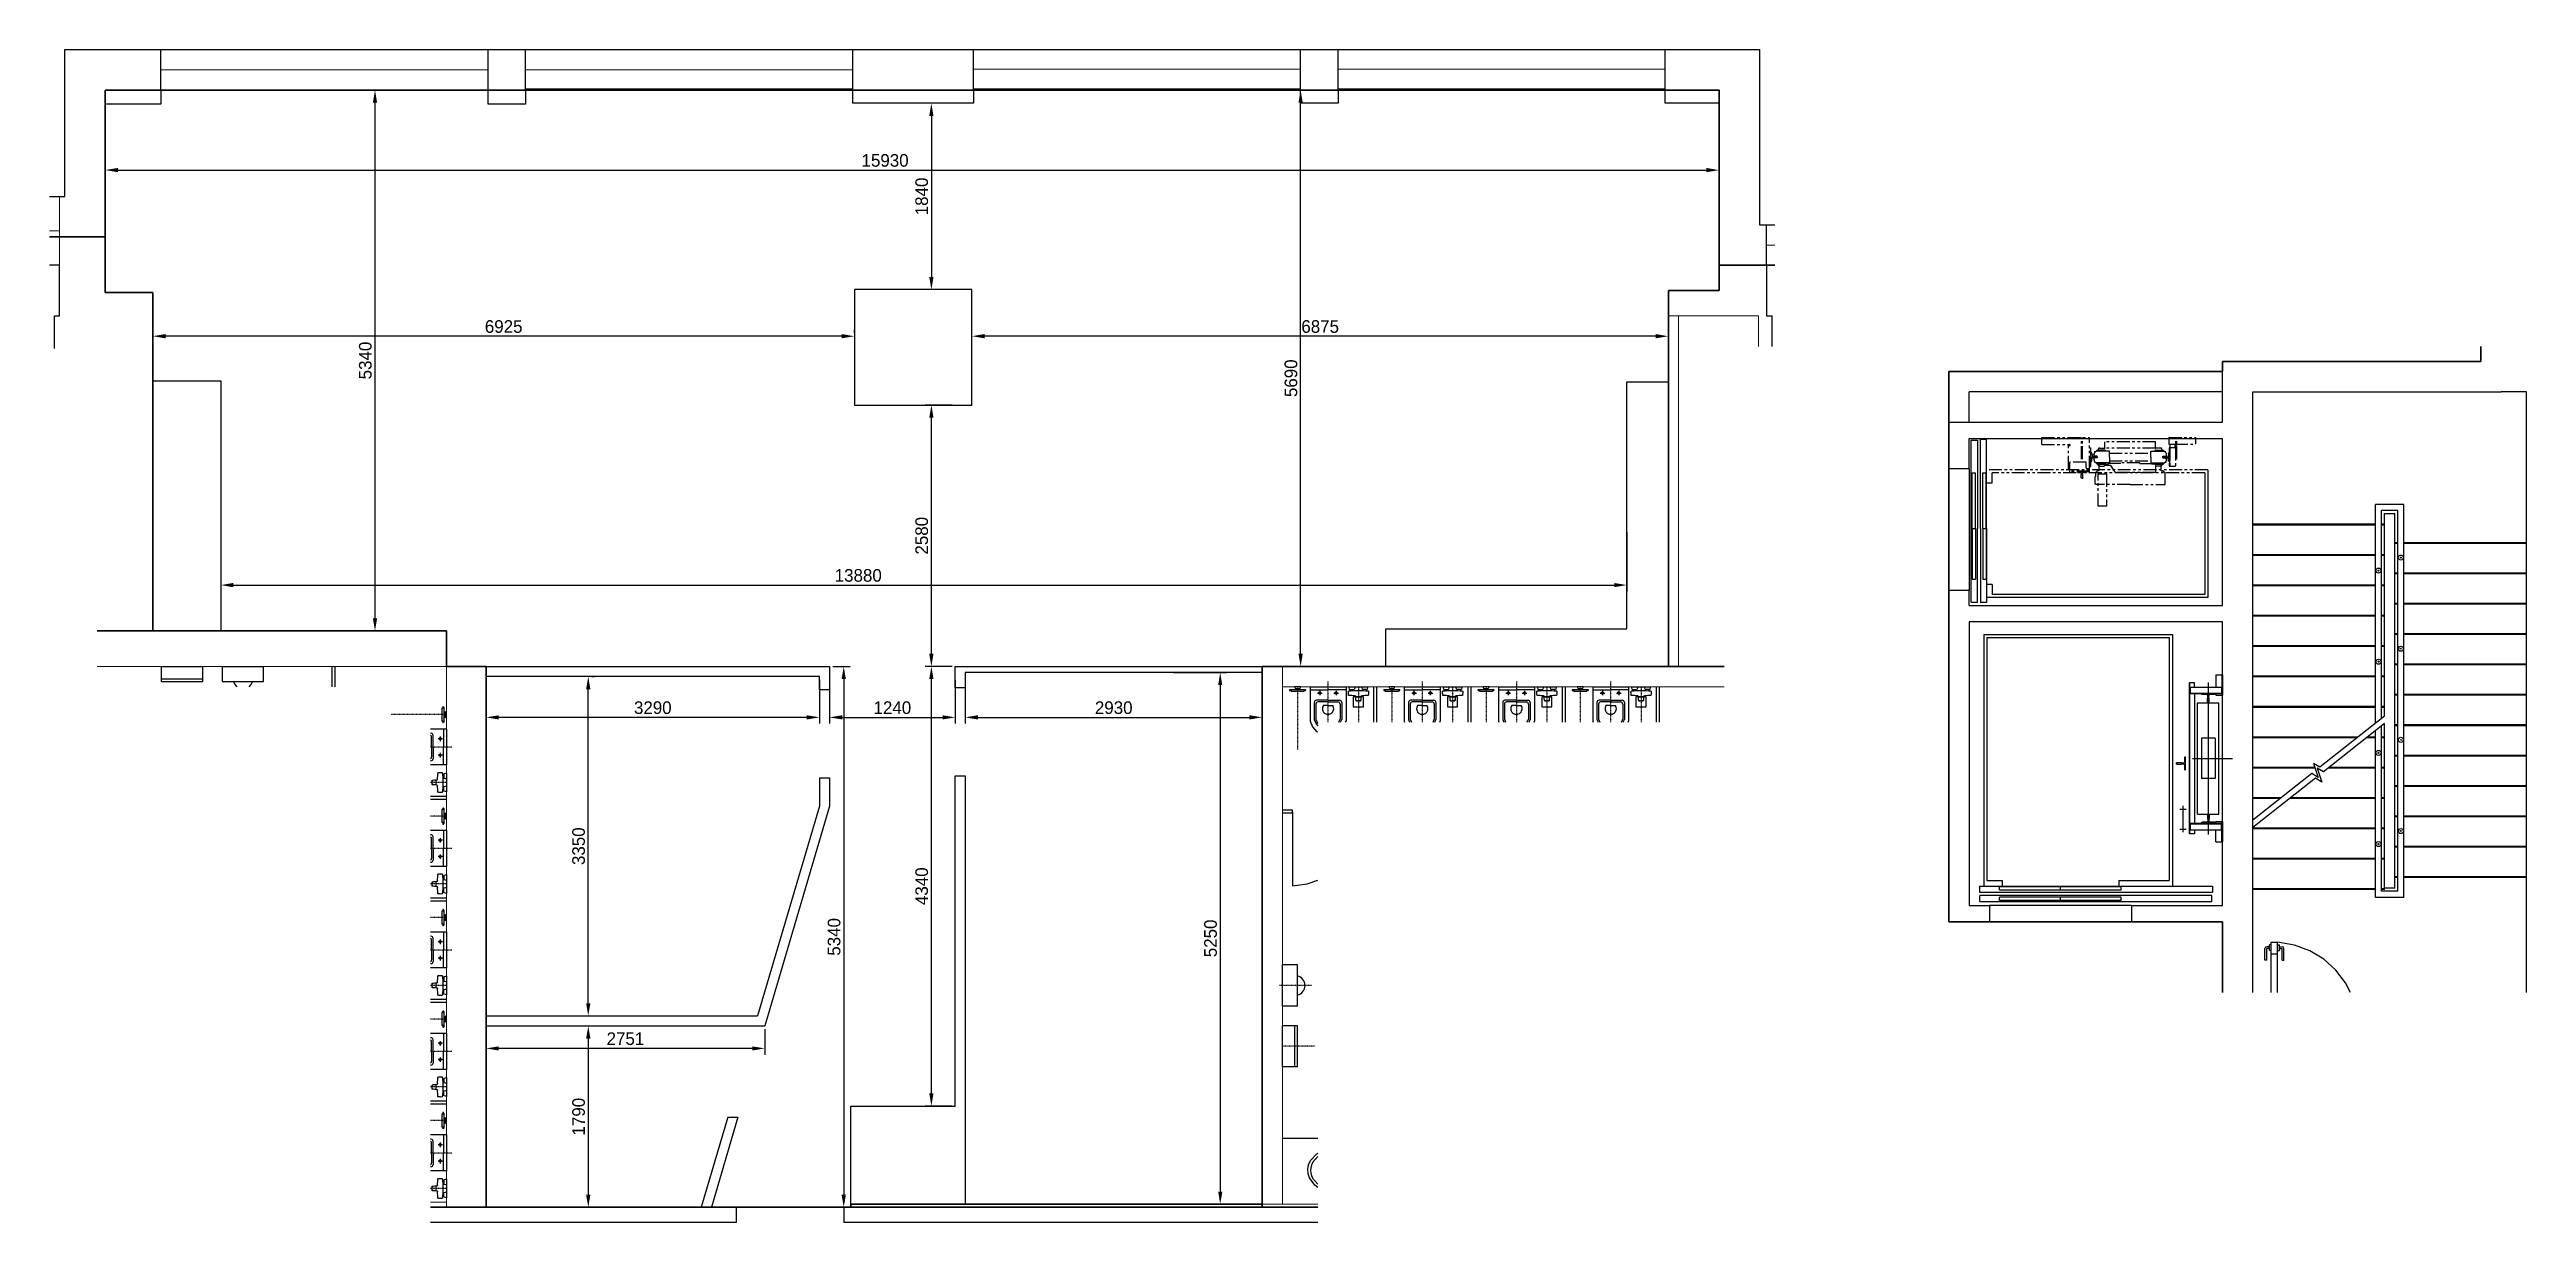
# Model space of a CAD drawing. Header units: millimetres. Extents: x 1204910 to 1229360, y -80424 to -68844.
import ezdxf

# ---------------------------------------------------------------- set-up
doc = ezdxf.new("R2010")
doc.units = ezdxf.units.MM
for name, pattern in [('DASHDOT2', [12.7, 6.35, -3.175, 0, -3.175]), ('HIDDEN2', [4.7625, 3.175, -1.5875]), ('PHANTOMX2', [127, 63.5, -12.7, 12.7, -12.7, 12.7, -12.7])]:
    doc.linetypes.add(name, pattern=pattern)
for name, color, linetype in [('Divar-esas', 7, 'Continuous'), ('Lift', 7, 'Continuous'), ('Meheccer', 7, 'Continuous'), ('OFFICE_BOUNDARY', 3, 'Continuous'), ('Pillekan', 7, 'Continuous'), ('plita 2', 7, 'Continuous'), ('Qapi', 7, 'Continuous'), ('Santexnika', 7, 'Continuous'), ('sutun1', 7, 'Continuous')]:
    doc.layers.add(name, color=color, linetype=linetype)

msp = doc.modelspace()

# ---------------------------------------------------------------- texts
at = {"color": 0, "transparency": 16777216, "char_height": 125, "attachment_point": 5}
for s, insert in [('15930', (1213158, -69939)), ('6925', (1209393, -71579)), ('6875', (1217453, -71579)), ('13880', (1212893, -74036)), ('3290', (1210865, -75342)), ('1240', (1213230, -75342)), ('2930', (1215415, -75342)), ('2751', (1210595, -78610))]:
    msp.add_mtext(s, dxfattribs=dict(at, insert=insert))
at = {"color": 0, "transparency": 16777216, "char_height": 125, "attachment_point": 5, "rotation": 90}
for s, insert in [('1840', (1213520, -70294)), ('5340', (1208028, -71914)), ('5690', (1217165, -72089)), ('2580', (1213520, -73644)), ('3350', (1210133, -76709)), ('4340', (1213520, -77104)), ('5340', (1212655, -77604)), ('5250', (1216371, -77619)), ('1790', (1210133, -79379))]:
    msp.add_mtext(s, dxfattribs=dict(at, insert=insert))

# ---------------------------------------------------------------- linework, layer by layer
for p, q in [((1205060, -70294), (1205060, -68844)), ((1205060, -68844), (1221790, -68844)), ((1221790, -68844), (1221790, -70574)), ((1204910, -70294), (1205060, -70294)), ((1221790, -70574), (1221940, -70574)), ((1205010, -70974), (1204910, -70974)), ((1205010, -71474), (1205010, -70974)), ((1221940, -70974), (1221860, -70974)), ((1221860, -70974), (1221860, -71474)), ((1204960, -71794), (1204960, -71474)), ((1204960, -71474), (1205010, -71474)), ((1221860, -71474), (1221910, -71474)), ((1221910, -71474), (1221910, -71774)), ((1228910, -71924), (1228910, -71774)), ((1223660, -77454), (1223660, -72024)), ((1223660, -72024), (1226360, -72024)), ((1226360, -72024), (1226360, -71924)), ((1226360, -71924), (1228910, -71924)), ((1226360, -77454), (1223660, -77454)), ((1226360, -78154), (1226360, -77454)), ((1211690, -80424), (1208670, -80424)), ((1217010, -80424), (1212750, -80424)), ((1217430, -80424), (1217010, -80424))]:
    msp.add_line(p, q)
at = {"color": 18, "lineweight": 30, "true_color": 0x000000}
for p, q in [((1205460, -69244), (1221390, -69244)), ((1205460, -71244), (1205460, -69244)), ((1221390, -69244), (1221390, -71224)), ((1205930, -71244), (1205460, -71244)), ((1205930, -74584), (1205930, -71244)), ((1221390, -71224), (1220890, -71224)), ((1220890, -71224), (1220890, -74934)), ((1208830, -74584), (1205930, -74584)), ((1208830, -74934), (1208830, -74584)), ((1209220, -74934), (1208830, -74934)), ((1209220, -80274), (1209220, -74934)), ((1220890, -74934), (1216880, -74934)), ((1216880, -74934), (1216880, -80244)), ((1212820, -80274), (1209220, -80274)), ((1216880, -80244), (1212820, -80244)), ((1212820, -80244), (1212820, -80274))]:
    msp.add_line(p, q, dxfattribs=at)
at = {"color": 0, "lineweight": -2, "transparency": 16777216}
for p, q in [((1207656, -69244), (1208186, -69244)), ((1208123, -74459), (1208123, -69369)), ((1213999, -69374), (1213553, -69374)), ((1216933, -69244), (1217323, -69244)), ((1217260, -74809), (1217260, -69369)), ((1213615, -69499), (1213615, -71089)), ((1205460, -70003), (1205460, -69972)), ((1205585, -70034), (1221265, -70034)), ((1221390, -70003), (1221390, -69972)), ((1213984, -71214), (1213553, -71214)), ((1205930, -71642), (1205930, -71611)), ((1212855, -71642), (1212855, -71611)), ((1214015, -71642), (1214015, -71611)), ((1220890, -71642), (1220890, -71611)), ((1212730, -71674), (1206055, -71674)), ((1220765, -71674), (1214140, -71674)), ((1213819, -72354), (1213553, -72354)), ((1213615, -74809), (1213615, -72479)), ((1206600, -73608), (1206600, -74193)), ((1220480, -73608), (1220480, -74193)), ((1206725, -74131), (1220355, -74131)), ((1207942, -74584), (1208186, -74584)), ((1210259, -75034), (1210290, -75034)), ((1212641, -74934), (1212813, -74934)), ((1212750, -75059), (1212750, -80149)), ((1213819, -74934), (1213553, -74934)), ((1213819, -74934), (1213553, -74934)), ((1213615, -79149), (1213615, -75059)), ((1216005, -74994), (1216529, -74994)), ((1217111, -74934), (1217323, -74934)), ((1209220, -75065), (1209220, -75499)), ((1210228, -78259), (1210228, -75159)), ((1212510, -75065), (1212510, -75499)), ((1212610, -75080), (1212610, -75499)), ((1213850, -75070), (1213850, -75499)), ((1213950, -75100), (1213950, -75499)), ((1216466, -75119), (1216466, -80119)), ((1216880, -75100), (1216880, -75499)), ((1212385, -75437), (1209345, -75437)), ((1212735, -75437), (1213725, -75437)), ((1214075, -75437), (1216755, -75437)), ((1209220, -78415), (1209220, -78768)), ((1210002, -78484), (1210290, -78484)), ((1210259, -78384), (1210290, -78384)), ((1211846, -78705), (1209345, -78705)), ((1210228, -78609), (1210228, -80149)), ((1211971, -78515), (1211971, -78768)), ((1213819, -79274), (1213553, -79274)), ((1210002, -80274), (1210290, -80274)), ((1212527, -80274), (1212813, -80274)), ((1216384, -80244), (1216529, -80244))]:
    msp.add_line(p, q, dxfattribs=at)
at = {"color": 5, "lineweight": 5}
for p, q in [((1204910, -70634), (1205010, -70634)), ((1221860, -70774), (1221940, -70774))]:
    msp.add_line(p, q, dxfattribs=at)
at = {"color": 1, "lineweight": 30}
for p, q in [((1204910, -70694), (1205460, -70694)), ((1205460, -70694), (1205460, -71244)), ((1221390, -71224), (1221390, -70974)), ((1221390, -70974), (1221940, -70974)), ((1205460, -71244), (1205930, -71244)), ((1205930, -71244), (1205930, -74584)), ((1220890, -74934), (1220890, -71224)), ((1220890, -71224), (1221390, -71224)), ((1228910, -71924), (1228910, -71774)), ((1223660, -77454), (1223660, -72024)), ((1223660, -72024), (1226360, -72024)), ((1226360, -72024), (1226360, -71924)), ((1226360, -71924), (1228910, -71924)), ((1205380, -74584), (1205930, -74584)), ((1205930, -74584), (1208830, -74584)), ((1208830, -74584), (1208830, -74934)), ((1208830, -74934), (1209220, -74934)), ((1209220, -74934), (1209220, -80274)), ((1216880, -80274), (1216880, -74934)), ((1216880, -74934), (1220890, -74934)), ((1221440, -74934), (1220890, -74934)), ((1226360, -77454), (1223660, -77454)), ((1226360, -78154), (1226360, -77454)), ((1209220, -80274), (1208670, -80274)), ((1209220, -80274), (1216880, -80274)), ((1216880, -80274), (1217430, -80274))]:
    msp.add_line(p, q, dxfattribs=at)
at = {"lineweight": 5}
for p, q in [((1221780, -71474), (1220890, -71474)), ((1220890, -71474), (1220990, -71474)), ((1220990, -71474), (1220990, -74934)), ((1221780, -71774), (1221780, -71474)), ((1206400, -74934), (1205380, -74934)), ((1206600, -74934), (1206400, -74934)), ((1208830, -74934), (1206600, -74934)), ((1208830, -80274), (1208830, -74934)), ((1217080, -80244), (1217080, -74934)), ((1217080, -74934), (1217080, -75134)), ((1220990, -74934), (1221440, -74934)), ((1217080, -75134), (1220480, -75134)), ((1220480, -75134), (1220888, -75134)), ((1220888, -75134), (1220893, -75133)), ((1220893, -75133), (1221440, -75134)), ((1220893, -75134), (1221440, -75134)), ((1208670, -80224), (1208830, -80224)), ((1217430, -80244), (1216880, -80244)), ((1216880, -80244), (1217080, -80244))]:
    msp.add_line(p, q, dxfattribs=at)
for points in [[(1206010, -69244), (1206010, -68844)], [(1209240, -69244), (1209240, -68844)], [(1209610, -69234), (1209610, -68844)], [(1212840, -69234), (1212840, -68844)], [(1214030, -69234), (1214030, -68844)], [(1217260, -69234), (1217260, -68844)], [(1217630, -69234), (1217630, -68844)], [(1220860, -69234), (1220860, -68844)], [(1209610, -69384), (1209240, -69384), (1209240, -69244), (1206010, -69244), (1206010, -69384), (1205460, -69384), (1205460, -71244), (1205930, -71244), (1205930, -72114), (1206600, -72114), (1206600, -74584), (1208830, -74584), (1208830, -74934), (1212610, -74934)], [(1213950, -75144), (1213850, -75144), (1213850, -74934), (1218100, -74934), (1218100, -74564), (1220480, -74564), (1220480, -72124), (1220890, -72124), (1220890, -71224), (1221390, -71224), (1221390, -69374), (1220860, -69374), (1220860, -69234), (1217630, -69234), (1217630, -69374), (1217260, -69374), (1217260, -69234), (1214030, -69234), (1214030, -69374), (1212840, -69374), (1212840, -69234), (1209610, -69234), (1209610, -69384)], [(1221860, -70974), (1221860, -70574)], [(1212855, -71214), (1212855, -72354), (1214015, -72354), (1214015, -71214), (1212855, -71214)], [(1212510, -75164), (1212510, -75034), (1209220, -75034), (1209220, -78384), (1211900, -78384)], [(1212610, -74934), (1212610, -75164), (1212510, -75164)], [(1213950, -76014), (1213950, -80244), (1216880, -80244), (1216880, -74994), (1213950, -74994), (1213950, -75144)], [(1212510, -76034), (1212610, -76034), (1212610, -76314)], [(1212510, -76034), (1212510, -76314)], [(1212750, -80274), (1212820, -80274), (1212820, -79274), (1213850, -79274), (1213850, -76014), (1213950, -76014)], [(1212510, -76314), (1211900, -78384)], [(1212610, -76314), (1211971, -78484)], [(1209220, -78484), (1209220, -80274)], [(1209220, -78484), (1211871, -78484)], [(1211871, -78484), (1211971, -78484)], [(1211605, -79385), (1211343, -80274)], [(1211705, -79385), (1211443, -80274)], [(1211605, -79385), (1211705, -79385)], [(1211443, -80274), (1209220, -80274)], [(1211690, -80424), (1211690, -80274), (1211443, -80274)], [(1212750, -80274), (1212750, -80424)]]:
    msp.add_lwpolyline(points)
at = {"color": 5, "lineweight": 5}
for points in [[(1206010, -69044), (1209240, -69044)], [(1209610, -69044), (1212840, -69044)], [(1214030, -69039), (1217260, -69039)], [(1217630, -69039), (1220860, -69039)]]:
    msp.add_lwpolyline(points, dxfattribs=at)
at = {"lineweight": 5}
msp.add_lwpolyline([(1205010, -70974), (1205010, -70294)], dxfattribs=at)
at = {"color": 0, "transparency": 16777216}
for points in [[(1208102, -69369), (1208144, -69369), (1208123, -69244)], [(1213594, -69499), (1213636, -69499), (1213615, -69374)], [(1217239, -69369), (1217281, -69369), (1217260, -69244)], [(1205585, -70013), (1205585, -70055), (1205460, -70034)], [(1221265, -70013), (1221265, -70055), (1221390, -70034)], [(1213594, -71089), (1213636, -71089), (1213615, -71214)], [(1206055, -71653), (1206055, -71695), (1205930, -71674)], [(1212730, -71653), (1212730, -71695), (1212855, -71674)], [(1214140, -71653), (1214140, -71695), (1214015, -71674)], [(1220765, -71653), (1220765, -71695), (1220890, -71674)], [(1213594, -72479), (1213636, -72479), (1213615, -72354)], [(1206725, -74110), (1206725, -74152), (1206600, -74131)], [(1220355, -74110), (1220355, -74152), (1220480, -74131)], [(1208102, -74459), (1208144, -74459), (1208123, -74584)], [(1213594, -74809), (1213636, -74809), (1213615, -74934)], [(1217239, -74809), (1217281, -74809), (1217260, -74934)], [(1210207, -75159), (1210249, -75159), (1210228, -75034)], [(1212729, -75059), (1212771, -75059), (1212750, -74934)], [(1213594, -75059), (1213636, -75059), (1213615, -74934)], [(1216446, -75119), (1216487, -75119), (1216466, -74994)], [(1209345, -75416), (1209345, -75458), (1209220, -75437)], [(1212385, -75416), (1212385, -75458), (1212510, -75437)], [(1212735, -75416), (1212735, -75458), (1212610, -75437)], [(1213725, -75416), (1213725, -75458), (1213850, -75437)], [(1214075, -75416), (1214075, -75458), (1213950, -75437)], [(1216755, -75416), (1216755, -75458), (1216880, -75437)], [(1210207, -78259), (1210249, -78259), (1210228, -78384)], [(1210207, -78609), (1210249, -78609), (1210228, -78484)], [(1209345, -78685), (1209345, -78726), (1209220, -78705)], [(1211846, -78685), (1211846, -78726), (1211971, -78705)], [(1213594, -79149), (1213636, -79149), (1213615, -79274)], [(1210207, -80149), (1210249, -80149), (1210228, -80274)], [(1212729, -80149), (1212771, -80149), (1212750, -80274)], [(1216446, -80119), (1216487, -80119), (1216466, -80244)]]:
    msp.add_solid(points, dxfattribs=at)
at = {"layer": 'Divar-esas'}
for p, q in [((1223660, -72524), (1223660, -72024)), ((1223660, -72024), (1226360, -72024)), ((1226360, -72224), (1223860, -72224)), ((1223860, -72524), (1223860, -72224))]:
    msp.add_line(p, q, dxfattribs=at)
at = {"layer": 'Lift'}
for p, q in [((1223880, -72699), (1223940, -72699)), ((1223880, -74299), (1223880, -72699)), ((1223940, -72699), (1223940, -73574)), ((1224030, -72694), (1223970, -72694)), ((1223970, -73574), (1223970, -72694)), ((1224030, -73574), (1224030, -72694)), ((1224576, -72744), (1224576, -72674)), ((1223889, -73574), (1223889, -73024)), ((1223889, -73024), (1223921, -73024)), ((1223921, -73574), (1223921, -73024)), ((1223994, -73024), (1224026, -73024)), ((1223994, -73574), (1223994, -73024)), ((1224026, -73574), (1224026, -73024)), ((1224085, -73124), (1224085, -73024)), ((1226185, -73024), (1226185, -74224)), ((1226215, -72993), (1226215, -74255)), ((1224085, -73124), (1224030, -73124)), ((1223889, -73574), (1223889, -74074)), ((1223889, -73574), (1223921, -73574)), ((1223921, -73574), (1223921, -74074)), ((1223940, -74299), (1223940, -73574)), ((1223970, -73574), (1223970, -74304)), ((1223994, -73574), (1224026, -73574)), ((1223994, -73574), (1223994, -74074)), ((1224026, -73574), (1224026, -74074)), ((1224030, -73574), (1224030, -74304)), ((1223889, -74074), (1223921, -74074)), ((1223994, -74074), (1224026, -74074)), ((1223880, -74299), (1223940, -74299)), ((1224030, -74304), (1223970, -74304)), ((1224085, -74124), (1224030, -74124)), ((1226215, -74255), (1224030, -74255)), ((1224085, -74124), (1224085, -74224)), ((1226185, -74224), (1224085, -74224)), ((1224004, -74619), (1224004, -77104)), ((1224004, -74619), (1225866, -74619)), ((1224035, -74649), (1224035, -77049)), ((1224035, -74649), (1225835, -74649)), ((1225835, -74649), (1225835, -77049)), ((1225866, -74619), (1225866, -77104)), ((1226295, -75018), (1226295, -75138)), ((1226295, -75018), (1226360, -75018)), ((1226354, -75018), (1226354, -75218)), ((1226360, -75018), (1226360, -75218)), ((1226084, -75097), (1226034, -75097)), ((1226034, -76587), (1226034, -75097)), ((1226038, -76587), (1226038, -75097)), ((1226044, -75138), (1226350, -75138)), ((1226044, -75203), (1226044, -75138)), ((1226044, -75197), (1226350, -75197)), ((1226044, -75203), (1226350, -75203)), ((1226084, -75138), (1226084, -75097)), ((1226084, -75203), (1226084, -76481)), ((1226114, -75292), (1226324, -75292)), ((1226114, -76392), (1226114, -75292)), ((1226156, -75203), (1226283, -75203)), ((1226156, -75207), (1226156, -75203)), ((1226208, -75214), (1226160, -75211)), ((1226211, -75291), (1226211, -75247)), ((1226212, -75292), (1226211, -75291)), ((1226226, -75292), (1226212, -75292)), ((1226226, -75292), (1226212, -75292)), ((1226214, -75243), (1226214, -75221)), ((1226219, -75092), (1226219, -76592)), ((1226224, -75243), (1226224, -75221)), ((1226226, -75292), (1226227, -75291)), ((1226227, -75291), (1226227, -75247)), ((1226279, -75211), (1226231, -75214)), ((1226283, -75207), (1226283, -75203)), ((1226295, -75203), (1226295, -75218)), ((1226295, -75218), (1226360, -75218)), ((1226324, -76392), (1226324, -75292)), ((1226350, -75138), (1226350, -75203)), ((1226153, -75642), (1226153, -76042)), ((1226286, -75642), (1226153, -75642)), ((1226286, -75642), (1226286, -76042)), ((1225905, -75885), (1225906, -75884)), ((1225905, -75885), (1225905, -75899)), ((1225905, -75885), (1225905, -75899)), ((1225905, -75899), (1225905, -75885)), ((1225905, -75899), (1225906, -75900)), ((1225906, -75884), (1225950, -75884)), ((1225906, -75900), (1225950, -75900)), ((1225954, -75887), (1225977, -75887)), ((1225954, -75897), (1225977, -75897)), ((1225986, -75832), (1225984, -75880)), ((1225984, -75903), (1225986, -75951)), ((1225990, -75828), (1225994, -75828)), ((1225990, -75955), (1225994, -75955)), ((1225994, -75955), (1225994, -75828)), ((1226065, -75842), (1226460, -75842)), ((1226286, -76042), (1226153, -76042)), ((1225940, -76342), (1226000, -76342)), ((1225970, -76572), (1225970, -76311)), ((1226044, -76546), (1226044, -76481)), ((1226044, -76481), (1226350, -76481)), ((1226044, -76487), (1226350, -76487)), ((1226114, -76392), (1226324, -76392)), ((1226156, -76476), (1226156, -76481)), ((1226156, -76481), (1226283, -76481)), ((1226208, -76470), (1226160, -76472)), ((1226212, -76392), (1226211, -76392)), ((1226211, -76392), (1226211, -76436)), ((1226226, -76392), (1226212, -76392)), ((1226226, -76392), (1226212, -76392)), ((1226214, -76441), (1226214, -76463)), ((1226224, -76441), (1226224, -76463)), ((1226226, -76392), (1226227, -76392)), ((1226227, -76392), (1226227, -76436)), ((1226279, -76472), (1226231, -76470)), ((1226283, -76476), (1226283, -76481)), ((1226295, -76466), (1226360, -76466)), ((1226295, -76481), (1226295, -76466)), ((1226350, -76546), (1226350, -76481)), ((1226354, -76666), (1226354, -76466)), ((1226360, -76466), (1226360, -76666)), ((1225940, -76542), (1226000, -76542)), ((1226084, -76587), (1226034, -76587)), ((1226044, -76546), (1226350, -76546)), ((1226084, -76546), (1226084, -76587)), ((1226295, -76666), (1226295, -76546)), ((1226295, -76666), (1226360, -76666)), ((1223960, -77104), (1223960, -77164)), ((1223960, -77104), (1226260, -77104)), ((1223960, -77164), (1226260, -77164)), ((1223965, -77254), (1223965, -77194)), ((1226255, -77194), (1223965, -77194)), ((1223965, -77254), (1226255, -77254)), ((1224035, -77049), (1224185, -77049)), ((1224160, -77140), (1224160, -77108)), ((1224160, -77108), (1225360, -77108)), ((1224160, -77140), (1225360, -77140)), ((1225360, -77213), (1224160, -77213)), ((1224160, -77245), (1224160, -77213)), ((1225360, -77245), (1224160, -77245)), ((1224185, -77049), (1224185, -77104)), ((1224760, -77140), (1224760, -77108)), ((1224760, -77245), (1224760, -77213)), ((1225335, -77049), (1225835, -77049)), ((1225335, -77049), (1225335, -77104)), ((1225360, -77140), (1225360, -77108)), ((1225360, -77245), (1225360, -77213)), ((1226255, -77254), (1226255, -77194)), ((1226260, -77104), (1226260, -77164))]:
    msp.add_line(p, q, dxfattribs=at)
at = {"layer": 'Lift', "linetype": 'PHANTOMX2', "ltscale": 2}
for p, q in [((1224576, -72674), (1225046, -72674)), ((1224576, -72744), (1224851, -72744)), ((1224841, -72754), (1224851, -72754)), ((1224841, -72982), (1224841, -72754)), ((1224968, -72887), (1224968, -72674)), ((1224978, -72887), (1224978, -72674)), ((1225046, -72982), (1225046, -72674)), ((1225046, -72775), (1225061, -72775)), ((1225057, -72775), (1225057, -72960)), ((1225061, -72960), (1225061, -72775)), ((1225061, -72868), (1225061, -72823)), ((1225061, -72823), (1225062, -72823)), ((1225070, -72831), (1225072, -72859)), ((1225090, -72860), (1225086, -72864)), ((1225093, -72843), (1225088, -72843)), ((1225088, -72849), (1225088, -72843)), ((1225091, -72849), (1225088, -72849)), ((1225122, -72860), (1225090, -72860)), ((1225091, -72849), (1225091, -72859)), ((1225124, -72859), (1225091, -72859)), ((1225093, -72828), (1225123, -72798)), ((1225093, -72828), (1225093, -72843)), ((1225243, -72810), (1225100, -72810)), ((1225100, -72821), (1225100, -72810)), ((1225122, -72860), (1225123, -72861)), ((1225203, -72798), (1225123, -72798)), ((1225123, -72868), (1225123, -72861)), ((1225124, -72876), (1225124, -72859)), ((1225133, -72798), (1225133, -72793)), ((1225148, -72778), (1225193, -72778)), ((1225193, -72778), (1225193, -72784)), ((1225198, -72784), (1225193, -72784)), ((1225698, -72718), (1225198, -72718)), ((1225198, -72784), (1225198, -72718)), ((1225698, -72778), (1225198, -72778)), ((1225198, -72784), (1225198, -72778)), ((1225203, -72798), (1225203, -72810)), ((1225243, -72868), (1225243, -72810)), ((1225243, -72830), (1225653, -72830)), ((1225653, -72868), (1225653, -72810)), ((1225653, -72810), (1225796, -72810)), ((1225693, -72798), (1225693, -72810)), ((1225693, -72798), (1225773, -72798)), ((1225698, -72784), (1225698, -72718)), ((1225698, -72784), (1225698, -72778)), ((1225698, -72784), (1225703, -72784)), ((1225703, -72778), (1225703, -72784)), ((1225748, -72778), (1225703, -72778)), ((1225763, -72798), (1225763, -72793)), ((1225772, -72859), (1225805, -72859)), ((1225772, -72876), (1225772, -72859)), ((1225803, -72828), (1225773, -72798)), ((1225774, -72860), (1225773, -72861)), ((1225773, -72868), (1225773, -72861)), ((1225774, -72860), (1225807, -72860)), ((1225796, -72821), (1225796, -72810)), ((1225803, -72828), (1225803, -72843)), ((1225803, -72843), (1225808, -72843)), ((1225805, -72849), (1225805, -72859)), ((1225805, -72849), (1225808, -72849)), ((1225807, -72860), (1225811, -72864)), ((1225808, -72849), (1225808, -72843)), ((1225827, -72831), (1225825, -72859)), ((1225830, -72674), (1225830, -72739)), ((1225830, -72674), (1226095, -72674)), ((1225830, -72739), (1225840, -72739)), ((1225835, -72775), (1225835, -72960)), ((1225840, -72775), (1225835, -72775)), ((1225835, -72868), (1225835, -72823)), ((1225835, -72823), (1225835, -72823)), ((1225840, -72739), (1225840, -72775)), ((1225840, -72739), (1225890, -72739)), ((1225840, -72960), (1225840, -72775)), ((1225890, -72775), (1225840, -72775)), ((1225840, -72775), (1225840, -72958)), ((1225890, -72739), (1226095, -72739)), ((1225890, -72759), (1225890, -72775)), ((1225895, -72775), (1225890, -72775)), ((1225895, -72775), (1225895, -72960)), ((1225898, -72887), (1225898, -72674)), ((1225900, -72749), (1225905, -72749)), ((1225905, -72739), (1225905, -72749)), ((1225908, -72887), (1225908, -72674)), ((1226095, -72674), (1226095, -72739)), ((1226215, -72993), (1224030, -72993)), ((1226185, -73024), (1224085, -73024)), ((1224841, -72982), (1224853, -72982)), ((1225013, -72917), (1224853, -72917)), ((1224853, -73012), (1224853, -72917)), ((1225048, -73007), (1224853, -73007)), ((1225048, -73012), (1224853, -73012)), ((1224973, -73012), (1224929, -73012)), ((1224929, -73012), (1224929, -73012)), ((1224936, -73020), (1224965, -73022)), ((1224965, -73040), (1224969, -73036)), ((1224965, -73073), (1224965, -73040)), ((1224965, -73073), (1224966, -73074)), ((1224973, -73074), (1224966, -73074)), ((1224969, -73036), (1224969, -73027)), ((1224973, -73012), (1225018, -73012)), ((1224973, -73074), (1224980, -73074)), ((1224977, -73036), (1224977, -73027)), ((1224981, -73040), (1224977, -73036)), ((1224981, -73073), (1224980, -73074)), ((1224981, -73073), (1224981, -73040)), ((1225010, -73020), (1224982, -73022)), ((1225013, -72975), (1225013, -72917)), ((1225018, -73012), (1225018, -73012)), ((1225048, -72982), (1225020, -72982)), ((1225021, -72982), (1225046, -72982)), ((1225046, -72960), (1225061, -72960)), ((1225048, -73012), (1225048, -72982)), ((1225061, -72868), (1225061, -72912)), ((1225061, -72912), (1225062, -72912)), ((1225070, -72905), (1225072, -72876)), ((1225086, -72864), (1225077, -72864)), ((1225086, -72872), (1225077, -72872)), ((1225090, -72876), (1225086, -72872)), ((1225094, -72886), (1225089, -72886)), ((1225089, -72892), (1225089, -72886)), ((1225093, -72892), (1225089, -72892)), ((1225122, -72876), (1225090, -72876)), ((1225093, -72892), (1225093, -72908)), ((1225093, -72908), (1225123, -72938)), ((1225124, -72876), (1225094, -72876)), ((1225094, -72883), (1225094, -72876)), ((1225094, -72886), (1225094, -72883)), ((1225100, -72915), (1225100, -72925)), ((1225243, -72925), (1225100, -72925)), ((1225106, -73059), (1225103, -73059)), ((1225103, -73136), (1225103, -73059)), ((1225106, -73017), (1225106, -73041)), ((1225106, -73017), (1225116, -73017)), ((1225106, -73041), (1225106, -73059)), ((1225122, -72876), (1225123, -72875)), ((1225123, -72868), (1225123, -72875)), ((1225203, -72938), (1225123, -72938)), ((1225143, -73002), (1225131, -73002)), ((1225133, -72943), (1225133, -72938)), ((1225143, -73002), (1225143, -72944)), ((1225148, -72939), (1225152, -72939)), ((1225148, -72958), (1225193, -72958)), ((1225152, -72936), (1225152, -72939)), ((1225152, -72936), (1225236, -72936)), ((1225256, -72952), (1225193, -72952)), ((1225193, -72952), (1225193, -72958)), ((1225203, -72925), (1225203, -72938)), ((1225236, -72936), (1225236, -72931)), ((1225236, -72931), (1225237, -72931)), ((1225353, -72931), (1225237, -72931)), ((1225243, -72868), (1225243, -72925)), ((1225243, -72905), (1225653, -72905)), ((1225303, -73018), (1225256, -72952)), ((1225698, -73018), (1225303, -73018)), ((1225543, -72923), (1225353, -72923)), ((1225353, -72931), (1225353, -72923)), ((1225543, -72931), (1225543, -72923)), ((1225543, -72931), (1225660, -72931)), ((1225653, -72868), (1225653, -72925)), ((1225653, -72925), (1225796, -72925)), ((1225660, -72936), (1225660, -72931)), ((1225660, -72931), (1225660, -72931)), ((1225744, -72936), (1225660, -72936)), ((1225693, -72925), (1225693, -72938)), ((1225693, -72938), (1225773, -72938)), ((1225698, -72952), (1225698, -73018)), ((1225703, -72952), (1225698, -72952)), ((1225703, -72952), (1225703, -72958)), ((1225748, -72958), (1225703, -72958)), ((1225744, -72936), (1225744, -72939)), ((1225748, -72939), (1225744, -72939)), ((1225753, -73002), (1225753, -72944)), ((1225753, -73002), (1225766, -73002)), ((1225763, -72943), (1225763, -72938)), ((1225772, -72876), (1225802, -72876)), ((1225773, -72868), (1225773, -72875)), ((1225774, -72876), (1225773, -72875)), ((1225803, -72908), (1225773, -72938)), ((1225774, -72876), (1225807, -72876)), ((1225790, -73017), (1225781, -73017)), ((1225790, -73017), (1225790, -73041)), ((1225790, -73041), (1225790, -73059)), ((1225790, -73059), (1225793, -73059)), ((1225793, -73136), (1225793, -73059)), ((1225796, -72915), (1225796, -72925)), ((1225802, -72883), (1225802, -72876)), ((1225802, -72886), (1225802, -72883)), ((1225802, -72886), (1225807, -72886)), ((1225803, -72892), (1225803, -72908)), ((1225803, -72892), (1225807, -72892)), ((1225807, -72876), (1225811, -72872)), ((1225807, -72892), (1225807, -72886)), ((1225811, -72864), (1225820, -72864)), ((1225811, -72872), (1225820, -72872)), ((1225827, -72905), (1225825, -72876)), ((1225835, -72868), (1225835, -72912)), ((1225835, -72912), (1225835, -72912)), ((1225895, -72960), (1225835, -72960)), ((1225106, -73136), (1225103, -73136)), ((1225106, -73136), (1225106, -73139)), ((1225448, -73139), (1225106, -73139)), ((1225448, -73139), (1225790, -73139)), ((1225790, -73136), (1225790, -73139)), ((1225790, -73136), (1225793, -73136))]:
    msp.add_line(p, q, dxfattribs=at)
msp.add_lwpolyline([(1225132, -73353), (1225132, -73033), (1225215, -73033), (1225215, -73353)], close=True, dxfattribs=at)
at = {"layer": 'Lift', "extrusion": (0, 0, -1)}
for centre in [(-1225970, -76342), (-1225970, -76542)]:
    msp.add_circle(centre, 4, dxfattribs=at)
at = {"layer": 'Lift', "linetype": 'PHANTOMX2', "ltscale": 2}
for centre, radius, start, end in [((1224851, -72749), 5, -90, 90), ((1225062, -72831), 8, 4.5177, 90), ((1225077, -72859), 5, -175.4823, -90), ((1225148, -72793), 15, 109.4712, 180), ((1225148, -72793), 15, 90, 109.4712), ((1225748, -72793), 15, 0, 90), ((1225900, -72759), 10, 90, 180), ((1224937, -73012), 8, 180, -94.5177), ((1224964, -73027), 5, 0, 85.4823), ((1224982, -73027), 5, 94.5177, 180), ((1225010, -73012), 8, -85.4823, 0), ((1225020, -72975), 7, 180, -90), ((1225062, -72904), 8, -90, -4.5177), ((1225077, -72877), 5, 90, 175.4823), ((1225131, -73017), 15, 90, 180), ((1225148, -72943), 15, 180, -109.4712), ((1225148, -72944), 5, 90, 180), ((1225148, -72943), 15, -109.4712, -90), ((1225748, -72944), 5, 0, 90), ((1225748, -72943), 15, -90, 0), ((1225766, -73017), 15, 0, 90)]:
    msp.add_arc(centre, radius, start, end, dxfattribs=at)
at = {"layer": 'Lift', "extrusion": (0, 0, -1)}
for centre, radius, start, end in [((-1226160, -75207), 4, -86.869, 0), ((-1226207, -75221), 7, 93.131, 180), ((-1226209, -75243), 5, 180, -114.3305), ((-1226231, -75221), 7, 0, 86.869), ((-1226229, -75243), 5, -65.6695, 0), ((-1226279, -75207), 4, 180, -93.131), ((-1225954, -75882), 5, -90, -24.3305), ((-1225954, -75902), 5, 24.3305, 90), ((-1225977, -75880), 7, -176.869, -90), ((-1225977, -75904), 7, 90, 176.869), ((-1225990, -75832), 4, 3.131, 90), ((-1225990, -75951), 4, -90, -3.131), ((-1226160, -76476), 4, 0, 86.869), ((-1226207, -76463), 7, 180, -93.131), ((-1226209, -76441), 5, 114.3305, 180), ((-1226229, -76441), 5, 0, 65.6695), ((-1226231, -76463), 7, -86.869, 0), ((-1226279, -76476), 4, 93.131, 180)]:
    msp.add_arc(centre, radius, start, end, dxfattribs=at)
at = {"layer": 'Lift', "linetype": 'PHANTOMX2', "ltscale": 2, "extrusion": (0, 0, -1)}
for centre, major_axis, start_param, end_param in [((1225820, -72859), (3.54, -3.54), 5.576636, 0.785398), ((1225835, -72831), (5.66, -5.66), 2.435043, 3.926991), ((1225820, -72877), (-3.54, -3.54), 2.356194, 3.848142), ((1225835, -72904), (5.66, -5.66), 0.785398, 2.277346)]:
    msp.add_ellipse(centre, major_axis=major_axis, ratio=1, start_param=start_param, end_param=end_param, dxfattribs=at)
at = {"layer": 'Meheccer'}
for p, q in [((1227870, -75496), (1227870, -73334)), ((1228150, -73334), (1227870, -73334)), ((1228150, -77214), (1228150, -73334)), ((1227930, -75448), (1227930, -73394)), ((1228090, -73394), (1227930, -73394)), ((1228090, -77154), (1228090, -73394)), ((1227930, -77154), (1227930, -75522)), ((1227870, -77214), (1227870, -75569)), ((1228150, -77214), (1227870, -77214)), ((1228090, -77154), (1227930, -77154))]:
    msp.add_line(p, q, dxfattribs=at)
for centre, radius in [((1228120, -73859), 25), ((1227900, -73988), 25), ((1227900, -73988), 5), ((1228120, -73859), 5), ((1228120, -74759), 25), ((1227900, -74888), 25), ((1227900, -75788), 25), ((1227900, -75788), 5), ((1228120, -75659), 25), ((1227900, -76688), 25), ((1227900, -76688), 5), ((1228120, -76559), 25)]:
    msp.add_circle(centre, radius, dxfattribs=at)
at = {"layer": 'Meheccer', "linetype": 'HIDDEN2'}
for centre in [(1228120, -74759), (1227900, -74888), (1228120, -75659), (1228120, -76559)]:
    msp.add_circle(centre, 5, dxfattribs=at)
at = {"layer": 'OFFICE_BOUNDARY'}
msp.add_lwpolyline([(1205460, -69244), (1221390, -69244), (1221390, -71224), (1220890, -71224), (1220890, -74934), (1216880, -74934), (1216880, -80244), (1212820, -80244), (1212820, -80274), (1209220, -80274), (1209220, -74934), (1208830, -74934), (1208830, -74584), (1205930, -74584), (1205930, -71244), (1205460, -71244), (1205460, -69244)], close=True, dxfattribs=at)
at = {"layer": 'Pillekan'}
for p, q in [((1227870, -73531), (1226660, -73531)), ((1227870, -73538), (1226660, -73538)), ((1227960, -73531), (1227930, -73531)), ((1227960, -73538), (1227930, -73538)), ((1227960, -75424), (1227960, -73424)), ((1227960, -73424), (1228060, -73424)), ((1228060, -77124), (1228060, -73424)), ((1227870, -73831), (1226660, -73831)), ((1227870, -73838), (1226660, -73838)), ((1227960, -73831), (1227930, -73831)), ((1227960, -73838), (1227930, -73838)), ((1228060, -73709), (1228090, -73709)), ((1228060, -73716), (1228090, -73716)), ((1228150, -73709), (1229360, -73709)), ((1228150, -73716), (1229360, -73716)), ((1228060, -74009), (1228090, -74009)), ((1228060, -74016), (1228090, -74016)), ((1228150, -74009), (1229360, -74009)), ((1228150, -74016), (1229360, -74016)), ((1227870, -74131), (1226660, -74131)), ((1227870, -74138), (1226660, -74138)), ((1227960, -74131), (1227930, -74131)), ((1227960, -74138), (1227930, -74138)), ((1228060, -74309), (1228090, -74309)), ((1228060, -74316), (1228090, -74316)), ((1228150, -74309), (1229360, -74309)), ((1228150, -74316), (1229360, -74316)), ((1227870, -74431), (1226660, -74431)), ((1227870, -74438), (1226660, -74438)), ((1227960, -74431), (1227930, -74431)), ((1227960, -74438), (1227930, -74438)), ((1227870, -74731), (1226660, -74731)), ((1227870, -74738), (1226660, -74738)), ((1227960, -74731), (1227930, -74731)), ((1227960, -74738), (1227930, -74738)), ((1228060, -74609), (1228090, -74609)), ((1228060, -74616), (1228090, -74616)), ((1228150, -74609), (1229360, -74609)), ((1228150, -74616), (1229360, -74616)), ((1227870, -75031), (1226660, -75031)), ((1227870, -75038), (1226660, -75038)), ((1227960, -75031), (1227930, -75031)), ((1227960, -75038), (1227930, -75038)), ((1228060, -74909), (1228090, -74909)), ((1228060, -74916), (1228090, -74916)), ((1228150, -74909), (1229360, -74909)), ((1228150, -74916), (1229360, -74916)), ((1228060, -75209), (1228090, -75209)), ((1228060, -75216), (1228090, -75216)), ((1228150, -75209), (1229360, -75209)), ((1228150, -75216), (1229360, -75216)), ((1227870, -75331), (1226660, -75331)), ((1227870, -75338), (1226660, -75338)), ((1227960, -75331), (1227930, -75331)), ((1227960, -75338), (1227930, -75338)), ((1227960, -77138), (1227960, -75498)), ((1228060, -75509), (1228090, -75509)), ((1228060, -75516), (1228090, -75516)), ((1228150, -75509), (1229360, -75509)), ((1228150, -75516), (1229360, -75516)), ((1227698, -75631), (1226660, -75631)), ((1227689, -75638), (1226660, -75638)), ((1227870, -75638), (1227783, -75638)), ((1227870, -75631), (1227792, -75631)), ((1227960, -75631), (1227930, -75631)), ((1227960, -75638), (1227930, -75638)), ((1227271, -75931), (1226660, -75931)), ((1227273, -75938), (1226660, -75938)), ((1227297, -75938), (1227295, -75938)), ((1227870, -75938), (1227403, -75938)), ((1227870, -75931), (1227412, -75931)), ((1227960, -75931), (1227930, -75931)), ((1227960, -75938), (1227930, -75938)), ((1228060, -75809), (1228090, -75809)), ((1228060, -75816), (1228090, -75816)), ((1228150, -75809), (1229360, -75809)), ((1228150, -75816), (1229360, -75816)), ((1226938, -76231), (1226660, -76231)), ((1226929, -76238), (1226660, -76238)), ((1227870, -76238), (1227023, -76238)), ((1227870, -76231), (1227032, -76231)), ((1227960, -76231), (1227930, -76231)), ((1227960, -76238), (1227930, -76238)), ((1228060, -76109), (1228090, -76109)), ((1228060, -76116), (1228090, -76116)), ((1228150, -76109), (1229360, -76109)), ((1228150, -76116), (1229360, -76116)), ((1228060, -76409), (1228090, -76409)), ((1228060, -76416), (1228090, -76416)), ((1228150, -76409), (1229360, -76409)), ((1228150, -76416), (1229360, -76416)), ((1227870, -76531), (1226660, -76531)), ((1227870, -76538), (1226660, -76538)), ((1227960, -76531), (1227930, -76531)), ((1227960, -76538), (1227930, -76538)), ((1228060, -76709), (1228090, -76709)), ((1228060, -76716), (1228090, -76716)), ((1228150, -76709), (1229360, -76709)), ((1228150, -76716), (1229360, -76716)), ((1227870, -76831), (1226660, -76831)), ((1227870, -76838), (1226660, -76838)), ((1227960, -76831), (1227930, -76831)), ((1227960, -76838), (1227930, -76838)), ((1228060, -77009), (1228090, -77009)), ((1228060, -77016), (1228090, -77016)), ((1228150, -77009), (1229360, -77009)), ((1228150, -77016), (1229360, -77016)), ((1227870, -77131), (1226660, -77131)), ((1227870, -77138), (1226660, -77138)), ((1227960, -77131), (1227930, -77131)), ((1227960, -77138), (1227930, -77138)), ((1228060, -77124), (1227960, -77124))]:
    msp.add_line(p, q, dxfattribs=at)
at = {"layer": 'Pillekan', "linetype": 'Continuous'}
for points in [[(1227960, -75424), (1227320, -75930), (1227258, -75892), (1227303, -76031), (1227241, -75992), (1226660, -76451)], [(1227960, -75498), (1227356, -75975), (1227294, -75937), (1227340, -76076), (1227278, -76037), (1226660, -76525)]]:
    msp.add_lwpolyline(points, dxfattribs=at)
at = {"layer": 'plita 2'}
for p, q in [((1223860, -72984), (1223860, -74184)), ((1225460, -77294), (1224060, -77294))]:
    msp.add_line(p, q, dxfattribs=at)
at = {"layer": 'Qapi', "linetype": 'Continuous'}
for p, q in [((1226779, -77835), (1226779, -77719)), ((1226824, -77701), (1226797, -77701)), ((1226824, -77701), (1226797, -77701)), ((1226824, -77701), (1226797, -77701)), ((1226797, -77835), (1226797, -77719)), ((1226824, -77719), (1226797, -77719)), ((1226841, -77684), (1226824, -77684)), ((1226824, -77737), (1226824, -77684)), ((1226824, -77737), (1226824, -77684)), ((1226841, -77737), (1226824, -77737)), ((1226904, -77684), (1226921, -77684)), ((1226904, -77737), (1226921, -77737)), ((1226921, -77737), (1226921, -77684)), ((1226921, -77737), (1226921, -77684)), ((1226921, -77701), (1226948, -77701)), ((1226921, -77701), (1226948, -77701)), ((1226921, -77701), (1226948, -77701)), ((1226921, -77719), (1226948, -77719)), ((1226948, -77835), (1226948, -77719)), ((1226966, -77835), (1226966, -77719)), ((1226797, -77835), (1226779, -77835)), ((1226948, -77835), (1226966, -77835))]:
    msp.add_line(p, q, dxfattribs=at)
at = {"layer": 'Qapi'}
for p, q in [((1226841, -77657), (1226904, -77657)), ((1226841, -77657), (1226904, -77657)), ((1226841, -78154), (1226841, -77657)), ((1226904, -78154), (1226904, -77657)), ((1226841, -77773), (1226904, -77773))]:
    msp.add_line(p, q, dxfattribs=at)
msp.add_lwpolyline([(1227624, -78154), (1227575, -78058), (1227477, -77932), (1227359, -77825), (1227221, -77742), (1227069, -77685), (1226904, -77657)], dxfattribs=at)
at = {"layer": 'Qapi', "linetype": 'Continuous'}
for centre, start, end in [((1226797, -77719), 90, 180), ((1226948, -77719), 0, 90)]:
    msp.add_arc(centre, 17.8, start, end, dxfattribs=at)
at = {"layer": 'Santexnika', "ltscale": 6}
for p, q in [((1206017, -75084), (1206017, -74934)), ((1206017, -74934), (1206423, -74934)), ((1206017, -75056), (1206423, -75056)), ((1206423, -75084), (1206423, -74934)), ((1206617, -75084), (1206617, -74934)), ((1206617, -74934), (1207023, -74934)), ((1207023, -75084), (1207023, -74934)), ((1206017, -75084), (1206423, -75084)), ((1206617, -75084), (1207023, -75084)), ((1217230, -77881), (1217080, -77881)), ((1217080, -78287), (1217080, -77881)), ((1217230, -78287), (1217230, -77881)), ((1217230, -78287), (1217080, -78287)), ((1217230, -78481), (1217080, -78481)), ((1217080, -78887), (1217080, -78481)), ((1217202, -78887), (1217202, -78481)), ((1217230, -78887), (1217230, -78481)), ((1217230, -78887), (1217080, -78887))]:
    msp.add_line(p, q, dxfattribs=at)
at = {"layer": 'Santexnika'}
for p, q in [((1207700, -75134), (1207700, -74934)), ((1207730, -75134), (1207730, -74934)), ((1217155, -75163), (1217305, -75163)), ((1217155, -75173), (1217166, -75173)), ((1217166, -75163), (1217166, -75179)), ((1217166, -75179), (1217295, -75179)), ((1217260, -75134), (1217201, -75134)), ((1217208, -75152), (1217252, -75152)), ((1217214, -75163), (1217214, -75152)), ((1217247, -75163), (1217247, -75152)), ((1217295, -75163), (1217295, -75179)), ((1217295, -75173), (1217305, -75173)), ((1217353, -75134), (1217708, -75134)), ((1217353, -75134), (1217353, -75476)), ((1217353, -75166), (1217530, -75166)), ((1217395, -75289), (1217395, -75457)), ((1217411, -75305), (1217411, -75456)), ((1217530, -75268), (1217416, -75268)), ((1217427, -75197), (1217473, -75197)), ((1217530, -75283), (1217432, -75283)), ((1217449, -75175), (1217449, -75219)), ((1217708, -75166), (1217530, -75166)), ((1217530, -75268), (1217645, -75268)), ((1217530, -75283), (1217628, -75283)), ((1217588, -75197), (1217634, -75197)), ((1217610, -75175), (1217610, -75219)), ((1217649, -75305), (1217649, -75456)), ((1217666, -75289), (1217666, -75457)), ((1217708, -75134), (1217708, -75476)), ((1217737, -75134), (1217923, -75134)), ((1217745, -75162), (1217789, -75162)), ((1217750, -75175), (1217750, -75162)), ((1217783, -75173), (1217783, -75162)), ((1217851, -75237), (1217809, -75237)), ((1217916, -75162), (1217872, -75162)), ((1217877, -75173), (1217877, -75162)), ((1217910, -75175), (1217910, -75162)), ((1217980, -75134), (1217980, -75484)), ((1218010, -75134), (1218010, -75484)), ((1218085, -75163), (1218235, -75163)), ((1218085, -75173), (1218096, -75173)), ((1218096, -75163), (1218096, -75179)), ((1218096, -75179), (1218225, -75179)), ((1218190, -75134), (1218131, -75134)), ((1218138, -75152), (1218182, -75152)), ((1218144, -75163), (1218144, -75152)), ((1218177, -75163), (1218177, -75152)), ((1218225, -75163), (1218225, -75179)), ((1218225, -75173), (1218235, -75173)), ((1218283, -75134), (1218638, -75134)), ((1218283, -75134), (1218283, -75476)), ((1218283, -75166), (1218460, -75166)), ((1218325, -75289), (1218325, -75457)), ((1218341, -75305), (1218341, -75456)), ((1218460, -75268), (1218346, -75268)), ((1218357, -75197), (1218403, -75197)), ((1218460, -75283), (1218362, -75283)), ((1218379, -75175), (1218379, -75219)), ((1218638, -75166), (1218460, -75166)), ((1218460, -75268), (1218575, -75268)), ((1218460, -75283), (1218558, -75283)), ((1218518, -75197), (1218564, -75197)), ((1218540, -75175), (1218540, -75219)), ((1218579, -75305), (1218579, -75456)), ((1218596, -75289), (1218596, -75457)), ((1218638, -75134), (1218638, -75476)), ((1218667, -75134), (1218853, -75134)), ((1218675, -75162), (1218719, -75162)), ((1218680, -75175), (1218680, -75162)), ((1218713, -75173), (1218713, -75162)), ((1218781, -75237), (1218739, -75237)), ((1218846, -75162), (1218802, -75162)), ((1218807, -75173), (1218807, -75162)), ((1218840, -75175), (1218840, -75162)), ((1218910, -75134), (1218910, -75484)), ((1218940, -75134), (1218940, -75484)), ((1219015, -75163), (1219165, -75163)), ((1219015, -75173), (1219026, -75173)), ((1219026, -75163), (1219026, -75179)), ((1219026, -75179), (1219155, -75179)), ((1219120, -75134), (1219061, -75134)), ((1219068, -75152), (1219112, -75152)), ((1219074, -75163), (1219074, -75152)), ((1219107, -75163), (1219107, -75152)), ((1219155, -75163), (1219155, -75179)), ((1219155, -75173), (1219165, -75173)), ((1219213, -75134), (1219568, -75134)), ((1219213, -75134), (1219213, -75476)), ((1219213, -75166), (1219390, -75166)), ((1219255, -75289), (1219255, -75457)), ((1219271, -75305), (1219271, -75456)), ((1219390, -75268), (1219276, -75268)), ((1219287, -75197), (1219333, -75197)), ((1219390, -75283), (1219292, -75283)), ((1219309, -75175), (1219309, -75219)), ((1219568, -75166), (1219390, -75166)), ((1219390, -75268), (1219505, -75268)), ((1219390, -75283), (1219488, -75283)), ((1219448, -75197), (1219494, -75197)), ((1219470, -75175), (1219470, -75219)), ((1219509, -75305), (1219509, -75456)), ((1219526, -75289), (1219526, -75457)), ((1219568, -75134), (1219568, -75476)), ((1219597, -75134), (1219783, -75134)), ((1219605, -75162), (1219649, -75162)), ((1219610, -75175), (1219610, -75162)), ((1219643, -75173), (1219643, -75162)), ((1219711, -75237), (1219669, -75237)), ((1219776, -75162), (1219732, -75162)), ((1219737, -75173), (1219737, -75162)), ((1219770, -75175), (1219770, -75162)), ((1219840, -75134), (1219840, -75484)), ((1219840, -75134), (1219840, -75484)), ((1219870, -75134), (1219870, -75484)), ((1219870, -75134), (1219870, -75484)), ((1219945, -75163), (1220095, -75163)), ((1219945, -75173), (1219956, -75173)), ((1219956, -75163), (1219956, -75179)), ((1219956, -75179), (1220085, -75179)), ((1220050, -75134), (1219991, -75134)), ((1219998, -75152), (1220042, -75152)), ((1220004, -75163), (1220004, -75152)), ((1220037, -75163), (1220037, -75152)), ((1220085, -75163), (1220085, -75179)), ((1220085, -75173), (1220095, -75173)), ((1220143, -75134), (1220498, -75134)), ((1220143, -75134), (1220143, -75476)), ((1220143, -75166), (1220320, -75166)), ((1220185, -75289), (1220185, -75457)), ((1220201, -75305), (1220201, -75456)), ((1220320, -75268), (1220206, -75268)), ((1220217, -75197), (1220263, -75197)), ((1220320, -75283), (1220222, -75283)), ((1220239, -75175), (1220239, -75219)), ((1220498, -75166), (1220320, -75166)), ((1220320, -75268), (1220435, -75268)), ((1220320, -75283), (1220418, -75283)), ((1220378, -75197), (1220424, -75197)), ((1220400, -75175), (1220400, -75219)), ((1220439, -75305), (1220439, -75456)), ((1220456, -75289), (1220456, -75457)), ((1220498, -75134), (1220498, -75476)), ((1220527, -75134), (1220713, -75134)), ((1220535, -75162), (1220579, -75162)), ((1220540, -75175), (1220540, -75162)), ((1220573, -75173), (1220573, -75162)), ((1220641, -75237), (1220599, -75237)), ((1220706, -75162), (1220662, -75162)), ((1220667, -75173), (1220667, -75162)), ((1220700, -75175), (1220700, -75162)), ((1220770, -75134), (1220770, -75484)), ((1220800, -75134), (1220800, -75484)), ((1208801, -75345), (1208784, -75345)), ((1208784, -75345), (1208784, -75474)), ((1208801, -75474), (1208784, -75474)), ((1208791, -75335), (1208791, -75345)), ((1208791, -75474), (1208791, -75485)), ((1208801, -75335), (1208801, -75485)), ((1208801, -75393), (1208812, -75393)), ((1208801, -75426), (1208812, -75426)), ((1208812, -75388), (1208812, -75432)), ((1208830, -75439), (1208830, -75380)), ((1217530, -75320), (1217484, -75320)), ((1217530, -75320), (1217577, -75320)), ((1218460, -75320), (1218414, -75320)), ((1218460, -75320), (1218507, -75320)), ((1219390, -75320), (1219344, -75320)), ((1219390, -75320), (1219437, -75320)), ((1220320, -75320), (1220274, -75320)), ((1220320, -75320), (1220367, -75320)), ((1208830, -75552), (1208670, -75552)), ((1208675, -75594), (1208670, -75594)), ((1208681, -75730), (1208681, -75632)), ((1208681, -75730), (1208681, -75828)), ((1208696, -75730), (1208696, -75615)), ((1208696, -75730), (1208696, -75844)), ((1208789, -75648), (1208745, -75648)), ((1208767, -75627), (1208767, -75672)), ((1208767, -75788), (1208767, -75833)), ((1208798, -75552), (1208798, -75730)), ((1208798, -75907), (1208798, -75730)), ((1208830, -75552), (1208830, -75907)), ((1208675, -75865), (1208670, -75865)), ((1208830, -75907), (1208670, -75907)), ((1208789, -75810), (1208745, -75810)), ((1208789, -76000), (1208802, -76000)), ((1208791, -76033), (1208802, -76033)), ((1208802, -75994), (1208802, -76038)), ((1208830, -75987), (1208830, -76173)), ((1208670, -76216), (1208830, -76216)), ((1208670, -76246), (1208830, -76246)), ((1208727, -76101), (1208727, -76058)), ((1208789, -76160), (1208802, -76160)), ((1208791, -76127), (1208802, -76127)), ((1208802, -76165), (1208802, -76121)), ((1208801, -76347), (1208784, -76347)), ((1208784, -76347), (1208784, -76476)), ((1208801, -76476), (1208784, -76476)), ((1208791, -76337), (1208791, -76347)), ((1208791, -76476), (1208791, -76487)), ((1208801, -76337), (1208801, -76487)), ((1208801, -76395), (1208812, -76395)), ((1208801, -76428), (1208812, -76428)), ((1208812, -76390), (1208812, -76434)), ((1208830, -76441), (1208830, -76382)), ((1217180, -76354), (1217080, -76354)), ((1217180, -76384), (1217080, -76384)), ((1217180, -76384), (1217180, -76354)), ((1217180, -76369), (1217180, -77099)), ((1208830, -76554), (1208670, -76554)), ((1208675, -76596), (1208670, -76596)), ((1208681, -76732), (1208681, -76634)), ((1208681, -76732), (1208681, -76830)), ((1208696, -76732), (1208696, -76617)), ((1208696, -76732), (1208696, -76846)), ((1208789, -76650), (1208745, -76650)), ((1208767, -76629), (1208767, -76674)), ((1208798, -76554), (1208798, -76732)), ((1208798, -76909), (1208798, -76732)), ((1208830, -76554), (1208830, -76909)), ((1208675, -76867), (1208670, -76867)), ((1208830, -76909), (1208670, -76909)), ((1208789, -76812), (1208745, -76812)), ((1208767, -76790), (1208767, -76835)), ((1208789, -77002), (1208802, -77002)), ((1208802, -76996), (1208802, -77040)), ((1208830, -76989), (1208830, -77175)), ((1208670, -77218), (1208830, -77218)), ((1208670, -77248), (1208830, -77248)), ((1208727, -77103), (1208727, -77060)), ((1208789, -77162), (1208802, -77162)), ((1208791, -77035), (1208802, -77035)), ((1208791, -77129), (1208802, -77129)), ((1208802, -77167), (1208802, -77123)), ((1208801, -77349), (1208784, -77349)), ((1208784, -77349), (1208784, -77478)), ((1208801, -77478), (1208784, -77478)), ((1208791, -77339), (1208791, -77349)), ((1208791, -77478), (1208791, -77489)), ((1208801, -77339), (1208801, -77489)), ((1208801, -77397), (1208812, -77397)), ((1208801, -77430), (1208812, -77430)), ((1208812, -77392), (1208812, -77436)), ((1208830, -77443), (1208830, -77384)), ((1208830, -77556), (1208670, -77556)), ((1208675, -77598), (1208670, -77598)), ((1208681, -77734), (1208681, -77636)), ((1208681, -77734), (1208681, -77832)), ((1208696, -77734), (1208696, -77619)), ((1208696, -77734), (1208696, -77848)), ((1208789, -77652), (1208745, -77652)), ((1208767, -77631), (1208767, -77676)), ((1208798, -77556), (1208798, -77734)), ((1208798, -77911), (1208798, -77734)), ((1208830, -77556), (1208830, -77911)), ((1208675, -77869), (1208670, -77869)), ((1208830, -77911), (1208670, -77911)), ((1208789, -77814), (1208745, -77814)), ((1208767, -77792), (1208767, -77837)), ((1208830, -77991), (1208830, -78177)), ((1208670, -78220), (1208830, -78220)), ((1208727, -78105), (1208727, -78062)), ((1208789, -78004), (1208802, -78004)), ((1208789, -78164), (1208802, -78164)), ((1208791, -78037), (1208802, -78037)), ((1208791, -78131), (1208802, -78131)), ((1208802, -77998), (1208802, -78042)), ((1208802, -78169), (1208802, -78125)), ((1208670, -78250), (1208830, -78250)), ((1208801, -78351), (1208784, -78351)), ((1208784, -78351), (1208784, -78480)), ((1208801, -78480), (1208784, -78480)), ((1208791, -78341), (1208791, -78351)), ((1208791, -78480), (1208791, -78491)), ((1208801, -78341), (1208801, -78491)), ((1208801, -78399), (1208812, -78399)), ((1208801, -78432), (1208812, -78432)), ((1208812, -78394), (1208812, -78438)), ((1208830, -78445), (1208830, -78386)), ((1208830, -78558), (1208670, -78558)), ((1208675, -78600), (1208670, -78600)), ((1208681, -78736), (1208681, -78638)), ((1208696, -78736), (1208696, -78621)), ((1208789, -78654), (1208745, -78654)), ((1208767, -78633), (1208767, -78678)), ((1208798, -78558), (1208798, -78736)), ((1208830, -78558), (1208830, -78913)), ((1208675, -78871), (1208670, -78871)), ((1208830, -78913), (1208670, -78913)), ((1208681, -78736), (1208681, -78834)), ((1208696, -78736), (1208696, -78850)), ((1208789, -78816), (1208745, -78816)), ((1208767, -78794), (1208767, -78839)), ((1208798, -78913), (1208798, -78736)), ((1208727, -79107), (1208727, -79064)), ((1208789, -79006), (1208802, -79006)), ((1208789, -79166), (1208802, -79166)), ((1208791, -79039), (1208802, -79039)), ((1208791, -79133), (1208802, -79133)), ((1208802, -79000), (1208802, -79044)), ((1208802, -79171), (1208802, -79127)), ((1208830, -78993), (1208830, -79179)), ((1208670, -79222), (1208830, -79222)), ((1208670, -79252), (1208830, -79252)), ((1208801, -79353), (1208784, -79353)), ((1208784, -79353), (1208784, -79482)), ((1208791, -79343), (1208791, -79353)), ((1208801, -79343), (1208801, -79493)), ((1208801, -79401), (1208812, -79401)), ((1208801, -79434), (1208812, -79434)), ((1208812, -79396), (1208812, -79440)), ((1208830, -79447), (1208830, -79388)), ((1208830, -79560), (1208670, -79560)), ((1208675, -79602), (1208670, -79602)), ((1208681, -79738), (1208681, -79640)), ((1208696, -79738), (1208696, -79623)), ((1208789, -79656), (1208745, -79656)), ((1208767, -79635), (1208767, -79680)), ((1208801, -79482), (1208784, -79482)), ((1208791, -79482), (1208791, -79493)), ((1208798, -79560), (1208798, -79738)), ((1208830, -79560), (1208830, -79915)), ((1217430, -79594), (1217080, -79594)), ((1208675, -79873), (1208670, -79873)), ((1208830, -79915), (1208670, -79915)), ((1208681, -79738), (1208681, -79836)), ((1208696, -79738), (1208696, -79852)), ((1208789, -79818), (1208745, -79818)), ((1208767, -79796), (1208767, -79841)), ((1208798, -79915), (1208798, -79738)), ((1208727, -80109), (1208727, -80066)), ((1208789, -80008), (1208802, -80008)), ((1208789, -80168), (1208802, -80168)), ((1208791, -80041), (1208802, -80041)), ((1208791, -80135), (1208802, -80135)), ((1208802, -80002), (1208802, -80046)), ((1208802, -80173), (1208802, -80129)), ((1208830, -79995), (1208830, -80181))]:
    msp.add_line(p, q, dxfattribs=at)
at = {"layer": 'Santexnika', "color": 26, "linetype": 'DASHDOT2', "true_color": 0x791e15}
for p, q in [((1217230, -75134), (1217230, -75758)), ((1217530, -75084), (1217530, -75484)), ((1217830, -75134), (1217830, -75484)), ((1218160, -75134), (1218160, -75484)), ((1218460, -75084), (1218460, -75484)), ((1218760, -75134), (1218760, -75484)), ((1219090, -75134), (1219090, -75484)), ((1219390, -75084), (1219390, -75484)), ((1219690, -75134), (1219690, -75484)), ((1220020, -75134), (1220020, -75484)), ((1220320, -75084), (1220320, -75484)), ((1220620, -75134), (1220620, -75484)), ((1208830, -75410), (1208280, -75410)), ((1208880, -75730), (1208670, -75730)), ((1208830, -76080), (1208670, -76080)), ((1208830, -76412), (1208670, -76412)), ((1208880, -76732), (1208670, -76732)), ((1208830, -77082), (1208670, -77082)), ((1208830, -77414), (1208670, -77414)), ((1208880, -77734), (1208670, -77734)), ((1208830, -78084), (1208670, -78084)), ((1217366, -78084), (1217050, -78084)), ((1208830, -78416), (1208670, -78416)), ((1217396, -78684), (1217080, -78684)), ((1208880, -78736), (1208670, -78736)), ((1208830, -79086), (1208670, -79086)), ((1208830, -79418), (1208670, -79418)), ((1208880, -79738), (1208670, -79738)), ((1208830, -80088), (1208670, -80088))]:
    msp.add_line(p, q, dxfattribs=at)
at = {"layer": 'Santexnika'}
for points in [[(1206726, -75084), (1206739, -75113), (1206759, -75134)], [(1206882, -75134), (1206901, -75113), (1206914, -75084)], [(1217353, -75476), (1217378, -75531), (1217418, -75575), (1217430, -75581)], [(1217395, -75457), (1217413, -75501), (1217430, -75521)], [(1217411, -75456), (1217428, -75494), (1217430, -75497)], [(1217637, -75484), (1217649, -75456)], [(1217655, -75484), (1217666, -75457)], [(1217704, -75484), (1217708, -75476)], [(1218283, -75476), (1218286, -75484)], [(1218325, -75457), (1218336, -75484)], [(1218341, -75456), (1218353, -75484)], [(1218567, -75484), (1218579, -75456)], [(1218585, -75484), (1218596, -75457)], [(1218634, -75484), (1218638, -75476)], [(1219213, -75476), (1219216, -75484)], [(1219255, -75457), (1219266, -75484)], [(1219271, -75456), (1219283, -75484)], [(1219497, -75484), (1219509, -75456)], [(1219515, -75484), (1219526, -75457)], [(1219564, -75484), (1219568, -75476)], [(1220143, -75476), (1220146, -75484)], [(1220185, -75457), (1220196, -75484)], [(1220201, -75456), (1220213, -75484)], [(1220427, -75484), (1220439, -75456)], [(1220445, -75484), (1220456, -75457)], [(1220494, -75484), (1220498, -75476)], [(1208681, -75632), (1208679, -75624), (1208674, -75617), (1208670, -75614)], [(1208670, -75845), (1208674, -75842), (1208679, -75836), (1208681, -75828)], [(1208681, -76634), (1208679, -76626), (1208674, -76619), (1208670, -76616)], [(1208670, -76847), (1208674, -76844), (1208679, -76838), (1208681, -76830)], [(1217180, -77099), (1217323, -77079), (1217430, -77043)], [(1208681, -77636), (1208679, -77628), (1208674, -77621), (1208670, -77618)], [(1208670, -77849), (1208674, -77846), (1208679, -77840), (1208681, -77832)], [(1208681, -78638), (1208679, -78630), (1208674, -78623), (1208670, -78620)], [(1208670, -78851), (1208674, -78848), (1208679, -78842), (1208681, -78834)], [(1208681, -79640), (1208679, -79632), (1208674, -79625), (1208670, -79622)], [(1208670, -79853), (1208674, -79850), (1208679, -79844), (1208681, -79836)], [(1217430, -80077), (1217400, -80057), (1217346, -79984), (1217333, -79942), (1217331, -79898), (1217339, -79854), (1217358, -79813), (1217421, -79745), (1217430, -79740)], [(1217430, -79773), (1217378, -79832), (1217363, -79869), (1217358, -79910), (1217363, -79950), (1217378, -79987), (1217430, -80046)]]:
    msp.add_lwpolyline(points, dxfattribs=at)
at = {"layer": 'Santexnika', "linetype": 'ByBlock'}
for points in [[(1217780, -75234), (1217780, -75334), (1217880, -75334), (1217880, -75234)], [(1218710, -75234), (1218710, -75334), (1218810, -75334), (1218810, -75234)], [(1219640, -75234), (1219640, -75334), (1219740, -75334), (1219740, -75234)], [(1220570, -75234), (1220570, -75334), (1220670, -75334), (1220670, -75234)]]:
    msp.add_lwpolyline(points, close=True, dxfattribs=at)
at = {"layer": 'Santexnika'}
for centre in [(1217449, -75197), (1217610, -75197), (1218379, -75197), (1218540, -75197), (1219309, -75197), (1219470, -75197), (1220239, -75197), (1220400, -75197), (1208766, -75648), (1208766, -75810), (1208766, -76650), (1208766, -76812), (1208766, -77652), (1208766, -77814), (1208766, -78654), (1208766, -78816), (1208766, -79656), (1208766, -79818)]:
    msp.add_circle(centre, 11.1, dxfattribs=at)
for centre, radius, start, end in [((1217155, -75168), 5, 90, -90), ((1217238, -75128), 37.4, -171.9817, -147.4456), ((1217214, -75145), 8.09, -157.0081, -131.5044), ((1217247, -75145), 8.09, -48.4956, -22.9919), ((1217223, -75128), 37.4, -32.5544, -8.0183), ((1217305, -75168), 5, -90, 90), ((1217417, -75289), 21.6, 91.6856, -179.5761), ((1217433, -75305), 21.6, 91.6856, -179.5761), ((1217627, -75305), 21.6, -0.4239, 88.3144), ((1217644, -75289), 21.6, -0.4239, 88.3144), ((1218085, -75168), 5, 90, -90), ((1218168, -75128), 37.4, -171.9817, -147.4456), ((1218144, -75145), 8.09, -157.0081, -131.5044), ((1218177, -75145), 8.09, -48.4956, -22.9919), ((1218153, -75128), 37.4, -32.5544, -8.0183), ((1218235, -75168), 5, -90, 90), ((1218347, -75289), 21.6, 91.6856, -179.5761), ((1218363, -75305), 21.6, 91.6856, -179.5761), ((1218557, -75305), 21.6, -0.4239, 88.3144), ((1218574, -75289), 21.6, -0.4239, 88.3144), ((1219015, -75168), 5, 90, -90), ((1219098, -75128), 37.4, -171.9817, -147.4456), ((1219074, -75145), 8.09, -157.0081, -131.5044), ((1219107, -75145), 8.09, -48.4956, -22.9919), ((1219083, -75128), 37.4, -32.5544, -8.0183), ((1219165, -75168), 5, -90, 90), ((1219277, -75289), 21.6, 91.6856, -179.5761), ((1219293, -75305), 21.6, 91.6856, -179.5761), ((1219487, -75305), 21.6, -0.4239, 88.3144), ((1219504, -75289), 21.6, -0.4239, 88.3144), ((1219945, -75168), 5, 90, -90), ((1220028, -75128), 37.4, -171.9817, -147.4456), ((1220004, -75145), 8.09, -157.0081, -131.5044), ((1220037, -75145), 8.09, -48.4956, -22.9919), ((1220013, -75128), 37.4, -32.5544, -8.0183), ((1220095, -75168), 5, -90, 90), ((1220207, -75289), 21.6, 91.6856, -179.5761), ((1220223, -75305), 21.6, 91.6856, -179.5761), ((1220417, -75305), 21.6, -0.4239, 88.3144), ((1220434, -75289), 21.6, -0.4239, 88.3144), ((1208796, -75335), 5, 0, 180), ((1208796, -75485), 5, 180, 0), ((1208818, -75393), 8.09, 112.9919, 138.4956), ((1208818, -75426), 8.09, -138.4956, -112.9919), ((1208835, -75417), 37.4, 98.0183, 122.5544), ((1208835, -75402), 37.4, -122.5544, -98.0183), ((1217532, -75351), 57.5, 146.4449, -122.0212), ((1217533, -75323), 82.9, -112.147, -91.6164), ((1217528, -75323), 82.9, -88.3836, -67.853), ((1217529, -75351), 57.5, -57.9788, 33.5551), ((1218462, -75351), 57.5, 146.4449, -122.0212), ((1218463, -75323), 82.9, -112.147, -91.6164), ((1218458, -75323), 82.9, -88.3836, -67.853), ((1218459, -75351), 57.5, -57.9788, 33.5551), ((1219392, -75351), 57.5, 146.4449, -122.0212), ((1219393, -75323), 82.9, -112.147, -91.6164), ((1219388, -75323), 82.9, -88.3836, -67.853), ((1219389, -75351), 57.5, -57.9788, 33.5551), ((1220322, -75351), 57.5, 146.4449, -122.0212), ((1220323, -75323), 82.9, -112.147, -91.6164), ((1220318, -75323), 82.9, -88.3836, -67.853), ((1220319, -75351), 57.5, -57.9788, 33.5551), ((1208675, -75616), 21.6, 1.6856, 90.4239), ((1208675, -75843), 21.6, -90.4239, -1.6856), ((1208796, -76337), 5, 0, 180), ((1208796, -76487), 5, 180, 0), ((1208818, -76395), 8.09, 112.9919, 138.4956), ((1208818, -76428), 8.09, -138.4956, -112.9919), ((1208835, -76419), 37.4, 98.0183, 122.5544), ((1208835, -76404), 37.4, -122.5544, -98.0183), ((1208675, -76618), 21.6, 1.6856, 90.4239), ((1208675, -76845), 21.6, -90.4239, -1.6856), ((1208796, -77339), 5, 0, 180), ((1208796, -77489), 5, 180, 0), ((1208818, -77397), 8.09, 112.9919, 138.4956), ((1208818, -77430), 8.09, -138.4956, -112.9919), ((1208835, -77421), 37.4, 98.0183, 122.5544), ((1208835, -77406), 37.4, -122.5544, -98.0183), ((1208675, -77620), 21.6, 1.6856, 90.4239), ((1208675, -77847), 21.6, -90.4239, -1.6856), ((1208796, -78341), 5, 0, 180), ((1208818, -78399), 8.09, 112.9919, 138.4956), ((1208818, -78432), 8.09, -138.4956, -112.9919), ((1208835, -78423), 37.4, 98.0183, 122.5544), ((1208835, -78408), 37.4, -122.5544, -98.0183), ((1208675, -78622), 21.6, 1.6856, 90.4239), ((1208796, -78491), 5, 180, 0), ((1208675, -78849), 21.6, -90.4239, -1.6856), ((1208796, -79343), 5, 0, 180), ((1208818, -79401), 8.09, 112.9919, 138.4956), ((1208818, -79434), 8.09, -138.4956, -112.9919), ((1208835, -79425), 37.4, 98.0183, 122.5544), ((1208835, -79410), 37.4, -122.5544, -98.0183), ((1208675, -79624), 21.6, 1.6856, 90.4239), ((1208796, -79493), 5, 180, 0), ((1208675, -79851), 21.6, -90.4239, -1.6856)]:
    msp.add_arc(centre, radius, start, end, dxfattribs=at)
at = {"layer": 'Santexnika', "extrusion": (0, 0, -1)}
for centre, radius, start, end in [((-1217830, -76044), 873, 83.5005, 96.4995), ((-1217934, -75187), 203, -9.4367, 2.8251), ((-1218009, -71814), 3417, -86.452, -85.3885), ((-1217833, -75126), 95.7, -20.1457, -4.816), ((-1217750, -75155), 8.09, -48.4956, -22.9919), ((-1217783, -75155), 8.09, -157.0081, -131.5044), ((-1217701, -75126), 95.7, -175.184, -159.8543), ((-1217796, -75237), 12.7, 93.548, -179.8039), ((-1217809, -75241), 3.69, 16.722, 87.4622), ((-1218176, -75240), 371, -4.1243, 0.0652), ((-1217830, -75238), 37.6, -128.9136, -51.0864), ((-1217812, -75273), 3.74, -76.3079, 73.0956), ((-1217830, -75141), 137, -98.1276, -81.8724), ((-1217849, -75273), 3.74, 106.9044, -103.6921), ((-1217864, -75237), 12.7, -0.1961, 86.452), ((-1217851, -75241), 3.69, 92.5378, 163.278), ((-1217484, -75240), 371, 179.9348, -175.8757), ((-1217652, -71814), 3417, -94.6115, -93.548), ((-1217960, -75126), 95.7, -20.1457, -4.816), ((-1217877, -75155), 8.09, -48.4956, -22.9919), ((-1217910, -75155), 8.09, -157.0081, -131.5044), ((-1217828, -75126), 95.7, -175.184, -159.8543), ((-1217727, -75187), 203, 177.1749, -170.5633), ((-1218760, -76044), 873, 83.5005, 96.4995), ((-1218864, -75187), 203, -9.4367, 2.8251), ((-1218939, -71814), 3417, -86.452, -85.3885), ((-1218763, -75126), 95.7, -20.1457, -4.816), ((-1218680, -75155), 8.09, -48.4956, -22.9919), ((-1218713, -75155), 8.09, -157.0081, -131.5044), ((-1218631, -75126), 95.7, -175.184, -159.8543), ((-1218726, -75237), 12.7, 93.548, -179.8039), ((-1218739, -75241), 3.69, 16.722, 87.4622), ((-1219106, -75240), 371, -4.1243, 0.0652), ((-1218760, -75238), 37.6, -128.9136, -51.0864), ((-1218742, -75273), 3.74, -76.3079, 73.0956), ((-1218760, -75141), 137, -98.1276, -81.8724), ((-1218779, -75273), 3.74, 106.9044, -103.6921), ((-1218794, -75237), 12.7, -0.1961, 86.452), ((-1218781, -75241), 3.69, 92.5378, 163.278), ((-1218414, -75240), 371, 179.9348, -175.8757), ((-1218582, -71814), 3417, -94.6115, -93.548), ((-1218890, -75126), 95.7, -20.1457, -4.816), ((-1218807, -75155), 8.09, -48.4956, -22.9919), ((-1218840, -75155), 8.09, -157.0081, -131.5044), ((-1218758, -75126), 95.7, -175.184, -159.8543), ((-1218657, -75187), 203, 177.1749, -170.5633), ((-1219690, -76044), 873, 83.5005, 96.4995), ((-1219794, -75187), 203, -9.4367, 2.8251), ((-1219869, -71814), 3417, -86.452, -85.3885), ((-1219693, -75126), 95.7, -20.1457, -4.816), ((-1219610, -75155), 8.09, -48.4956, -22.9919), ((-1219643, -75155), 8.09, -157.0081, -131.5044), ((-1219561, -75126), 95.7, -175.184, -159.8543), ((-1219656, -75237), 12.7, 93.548, -179.8039), ((-1219669, -75241), 3.69, 16.722, 87.4622), ((-1220036, -75240), 371, -4.1243, 0.0652), ((-1219690, -75238), 37.6, -128.9136, -51.0864), ((-1219672, -75273), 3.74, -76.3079, 73.0956), ((-1219690, -75141), 137, -98.1276, -81.8724), ((-1219709, -75273), 3.74, 106.9044, -103.6921), ((-1219724, -75237), 12.7, -0.1961, 86.452), ((-1219711, -75241), 3.69, 92.5378, 163.278), ((-1219344, -75240), 371, 179.9348, -175.8757), ((-1219512, -71814), 3417, -94.6115, -93.548), ((-1219820, -75126), 95.7, -20.1457, -4.816), ((-1219737, -75155), 8.09, -48.4956, -22.9919), ((-1219770, -75155), 8.09, -157.0081, -131.5044), ((-1219688, -75126), 95.7, -175.184, -159.8543), ((-1219587, -75187), 203, 177.1749, -170.5633), ((-1220620, -76044), 873, 83.5005, 96.4995), ((-1220724, -75187), 203, -9.4367, 2.8251), ((-1220799, -71814), 3417, -86.452, -85.3885), ((-1220623, -75126), 95.7, -20.1457, -4.816), ((-1220540, -75155), 8.09, -48.4956, -22.9919), ((-1220573, -75155), 8.09, -157.0081, -131.5044), ((-1220491, -75126), 95.7, -175.184, -159.8543), ((-1220586, -75237), 12.7, 93.548, -179.8039), ((-1220599, -75241), 3.69, 16.722, 87.4622), ((-1220966, -75240), 371, -4.1243, 0.0652), ((-1220620, -75238), 37.6, -128.9136, -51.0864), ((-1220602, -75273), 3.74, -76.3079, 73.0956), ((-1220620, -75141), 137, -98.1276, -81.8724), ((-1220639, -75273), 3.74, 106.9044, -103.6921), ((-1220654, -75237), 12.7, -0.1961, 86.452), ((-1220641, -75241), 3.69, 92.5378, 163.278), ((-1220274, -75240), 371, 179.9348, -175.8757), ((-1220442, -71814), 3417, -94.6115, -93.548), ((-1220750, -75126), 95.7, -20.1457, -4.816), ((-1220667, -75155), 8.09, -48.4956, -22.9919), ((-1220700, -75155), 8.09, -157.0081, -131.5044), ((-1220618, -75126), 95.7, -175.184, -159.8543), ((-1220517, -75187), 203, 177.1749, -170.5633), ((-1212150, -76258), 3417, 3.548, 4.6115), ((-1208777, -76183), 203, 80.5633, 92.8251), ((-1207920, -76080), 873, 173.5005, -173.5005), ((-1208808, -76000), 8.09, 41.5044, 67.0081), ((-1208808, -76033), 8.09, -67.0081, -41.5044), ((-1208838, -76082), 95.7, 69.8543, 85.184), ((-1208823, -76080), 137, -8.1276, 8.1276), ((-1208726, -76080), 37.6, -38.9136, 38.9136), ((-1208691, -76061), 3.74, 13.6921, 163.0956), ((-1208691, -76098), 3.74, -163.0956, -13.6921), ((-1208724, -76426), 371, 85.8757, 90.0652), ((-1208724, -75733), 371, -90.0652, -85.8757), ((-1208723, -76059), 3.69, 106.722, 177.4622), ((-1208723, -76101), 3.69, -177.4622, -106.722), ((-1208727, -76046), 12.7, -176.452, -89.8039), ((-1208727, -76114), 12.7, 89.8039, 176.452), ((-1212150, -75901), 3417, -4.6115, -3.548), ((-1208777, -75976), 203, -92.8251, -80.5633), ((-1208808, -76127), 8.09, 41.5044, 67.0081), ((-1208808, -76160), 8.09, -67.0081, -41.5044), ((-1208838, -75950), 95.7, -85.184, -69.8543), ((-1208838, -76209), 95.7, 69.8543, 85.184), ((-1208838, -76077), 95.7, -85.184, -69.8543), ((-1212150, -77260), 3417, 3.548, 4.6115), ((-1208777, -77185), 203, 80.5633, 92.8251), ((-1207920, -77082), 873, 173.5005, -173.5005), ((-1208808, -77002), 8.09, 41.5044, 67.0081), ((-1208838, -77084), 95.7, 69.8543, 85.184), ((-1208823, -77082), 137, -8.1276, 8.1276), ((-1208726, -77082), 37.6, -38.9136, 38.9136), ((-1208691, -77063), 3.74, 13.6921, 163.0956), ((-1208691, -77100), 3.74, -163.0956, -13.6921), ((-1208724, -77428), 371, 85.8757, 90.0652), ((-1208724, -76735), 371, -90.0652, -85.8757), ((-1208723, -77061), 3.69, 106.722, 177.4622), ((-1208723, -77103), 3.69, -177.4622, -106.722), ((-1208727, -77048), 12.7, -176.452, -89.8039), ((-1208727, -77116), 12.7, 89.8039, 176.452), ((-1212150, -76903), 3417, -4.6115, -3.548), ((-1208777, -76978), 203, -92.8251, -80.5633), ((-1208808, -77035), 8.09, -67.0081, -41.5044), ((-1208808, -77129), 8.09, 41.5044, 67.0081), ((-1208808, -77162), 8.09, -67.0081, -41.5044), ((-1208838, -76952), 95.7, -85.184, -69.8543), ((-1208838, -77211), 95.7, 69.8543, 85.184), ((-1208838, -77079), 95.7, -85.184, -69.8543), ((-1212150, -78262), 3417, 3.548, 4.6115), ((-1208777, -78187), 203, 80.5633, 92.8251), ((-1207920, -78084), 873, 173.5005, -173.5005), ((-1208838, -78086), 95.7, 69.8543, 85.184), ((-1208823, -78084), 137, -8.1276, 8.1276), ((-1208726, -78084), 37.6, -38.9136, 38.9136), ((-1208691, -78065), 3.74, 13.6921, 163.0956), ((-1208691, -78102), 3.74, -163.0956, -13.6921), ((-1208724, -78430), 371, 85.8757, 90.0652), ((-1208724, -77737), 371, -90.0652, -85.8757), ((-1208723, -78063), 3.69, 106.722, 177.4622), ((-1208723, -78105), 3.69, -177.4622, -106.722), ((-1208727, -78050), 12.7, -176.452, -89.8039), ((-1208727, -78118), 12.7, 89.8039, 176.452), ((-1212150, -77905), 3417, -4.6115, -3.548), ((-1208777, -77980), 203, -92.8251, -80.5633), ((-1208808, -78004), 8.09, 41.5044, 67.0081), ((-1208808, -78037), 8.09, -67.0081, -41.5044), ((-1208808, -78131), 8.09, 41.5044, 67.0081), ((-1208808, -78164), 8.09, -67.0081, -41.5044), ((-1208838, -77954), 95.7, -85.184, -69.8543), ((-1208838, -78213), 95.7, 69.8543, 85.184), ((-1208838, -78081), 95.7, -85.184, -69.8543), ((-1208823, -79086), 137, -8.1276, 8.1276), ((-1208726, -79086), 37.6, -38.9136, 38.9136), ((-1208691, -79067), 3.74, 13.6921, 163.0956), ((-1208691, -79104), 3.74, -163.0956, -13.6921), ((-1208724, -79432), 371, 85.8757, 90.0652), ((-1208724, -78739), 371, -90.0652, -85.8757), ((-1208723, -79065), 3.69, 106.722, 177.4622), ((-1208723, -79107), 3.69, -177.4622, -106.722), ((-1208727, -79052), 12.7, -176.452, -89.8039), ((-1208727, -79120), 12.7, 89.8039, 176.452), ((-1212150, -79264), 3417, 3.548, 4.6115), ((-1212150, -78907), 3417, -4.6115, -3.548), ((-1208777, -79189), 203, 80.5633, 92.8251), ((-1208777, -78982), 203, -92.8251, -80.5633), ((-1207920, -79086), 873, 173.5005, -173.5005), ((-1208808, -79006), 8.09, 41.5044, 67.0081), ((-1208808, -79039), 8.09, -67.0081, -41.5044), ((-1208808, -79133), 8.09, 41.5044, 67.0081), ((-1208808, -79166), 8.09, -67.0081, -41.5044), ((-1208838, -79088), 95.7, 69.8543, 85.184), ((-1208838, -78956), 95.7, -85.184, -69.8543), ((-1208838, -79215), 95.7, 69.8543, 85.184), ((-1208838, -79083), 95.7, -85.184, -69.8543), ((-1208823, -80088), 137, -8.1276, 8.1276), ((-1208726, -80088), 37.6, -38.9136, 38.9136), ((-1208691, -80069), 3.74, 13.6921, 163.0956), ((-1208691, -80106), 3.74, -163.0956, -13.6921), ((-1208724, -80434), 371, 85.8757, 90.0652), ((-1208724, -79741), 371, -90.0652, -85.8757), ((-1208723, -80067), 3.69, 106.722, 177.4622), ((-1208723, -80109), 3.69, -177.4622, -106.722), ((-1208727, -80054), 12.7, -176.452, -89.8039), ((-1208727, -80122), 12.7, 89.8039, 176.452), ((-1212150, -80266), 3417, 3.548, 4.6115), ((-1212150, -79909), 3417, -4.6115, -3.548), ((-1208777, -80191), 203, 80.5633, 92.8251), ((-1208777, -79984), 203, -92.8251, -80.5633), ((-1207920, -80088), 873, 173.5005, -173.5005), ((-1208808, -80008), 8.09, 41.5044, 67.0081), ((-1208808, -80041), 8.09, -67.0081, -41.5044), ((-1208808, -80135), 8.09, 41.5044, 67.0081), ((-1208808, -80168), 8.09, -67.0081, -41.5044), ((-1208838, -80090), 95.7, 69.8543, 85.184), ((-1208838, -79958), 95.7, -85.184, -69.8543), ((-1208838, -80217), 95.7, 69.8543, 85.184), ((-1208838, -80085), 95.7, -85.184, -69.8543)]:
    msp.add_arc(centre, radius, start, end, dxfattribs=at)
at = {"layer": 'Santexnika', "ltscale": 6}
msp.add_arc((1217206, -78084), 97.1, -75.4671, 75.4671, dxfattribs=at)
at = {"layer": 'sutun1'}
for p, q in [((1228910, -71924), (1226360, -71924)), ((1226360, -72524), (1226360, -71924)), ((1226660, -78154), (1226660, -72224)), ((1226660, -72224), (1229110, -72224)), ((1229360, -72224), (1229110, -72224)), ((1229360, -78154), (1229360, -72224)), ((1223660, -72524), (1226360, -72524)), ((1223660, -72984), (1223660, -72524)), ((1223860, -72684), (1226360, -72684)), ((1223860, -72984), (1223860, -72684)), ((1226360, -74334), (1226360, -72684)), ((1223860, -72984), (1223660, -72984)), ((1223860, -74184), (1223660, -74184)), ((1223660, -74184), (1223660, -77454)), ((1223860, -74334), (1223860, -74184)), ((1223860, -74334), (1226360, -74334)), ((1226360, -74494), (1223860, -74494)), ((1223860, -74494), (1223860, -77294)), ((1226360, -77294), (1226360, -74494)), ((1223660, -77454), (1224060, -77454)), ((1223860, -77294), (1224060, -77294)), ((1224060, -77454), (1224010, -77454)), ((1224060, -77294), (1224060, -77454)), ((1225460, -77294), (1225460, -77454)), ((1225460, -77454), (1226360, -77454)), ((1226360, -78154), (1226360, -77454))]:
    msp.add_line(p, q, dxfattribs=at)
msp.add_lwpolyline([(1225460, -77294), (1226360, -77294)], dxfattribs=at)

msp.set_redraw_order([(e.dxf.handle, doc.entitydb.next_handle()) for e in msp.query("TEXT MTEXT ATTDEF DIMENSION ARC_DIMENSION")])  # texts and dimensions are drawn at this point

doc.saveas('drawing.dxf')
